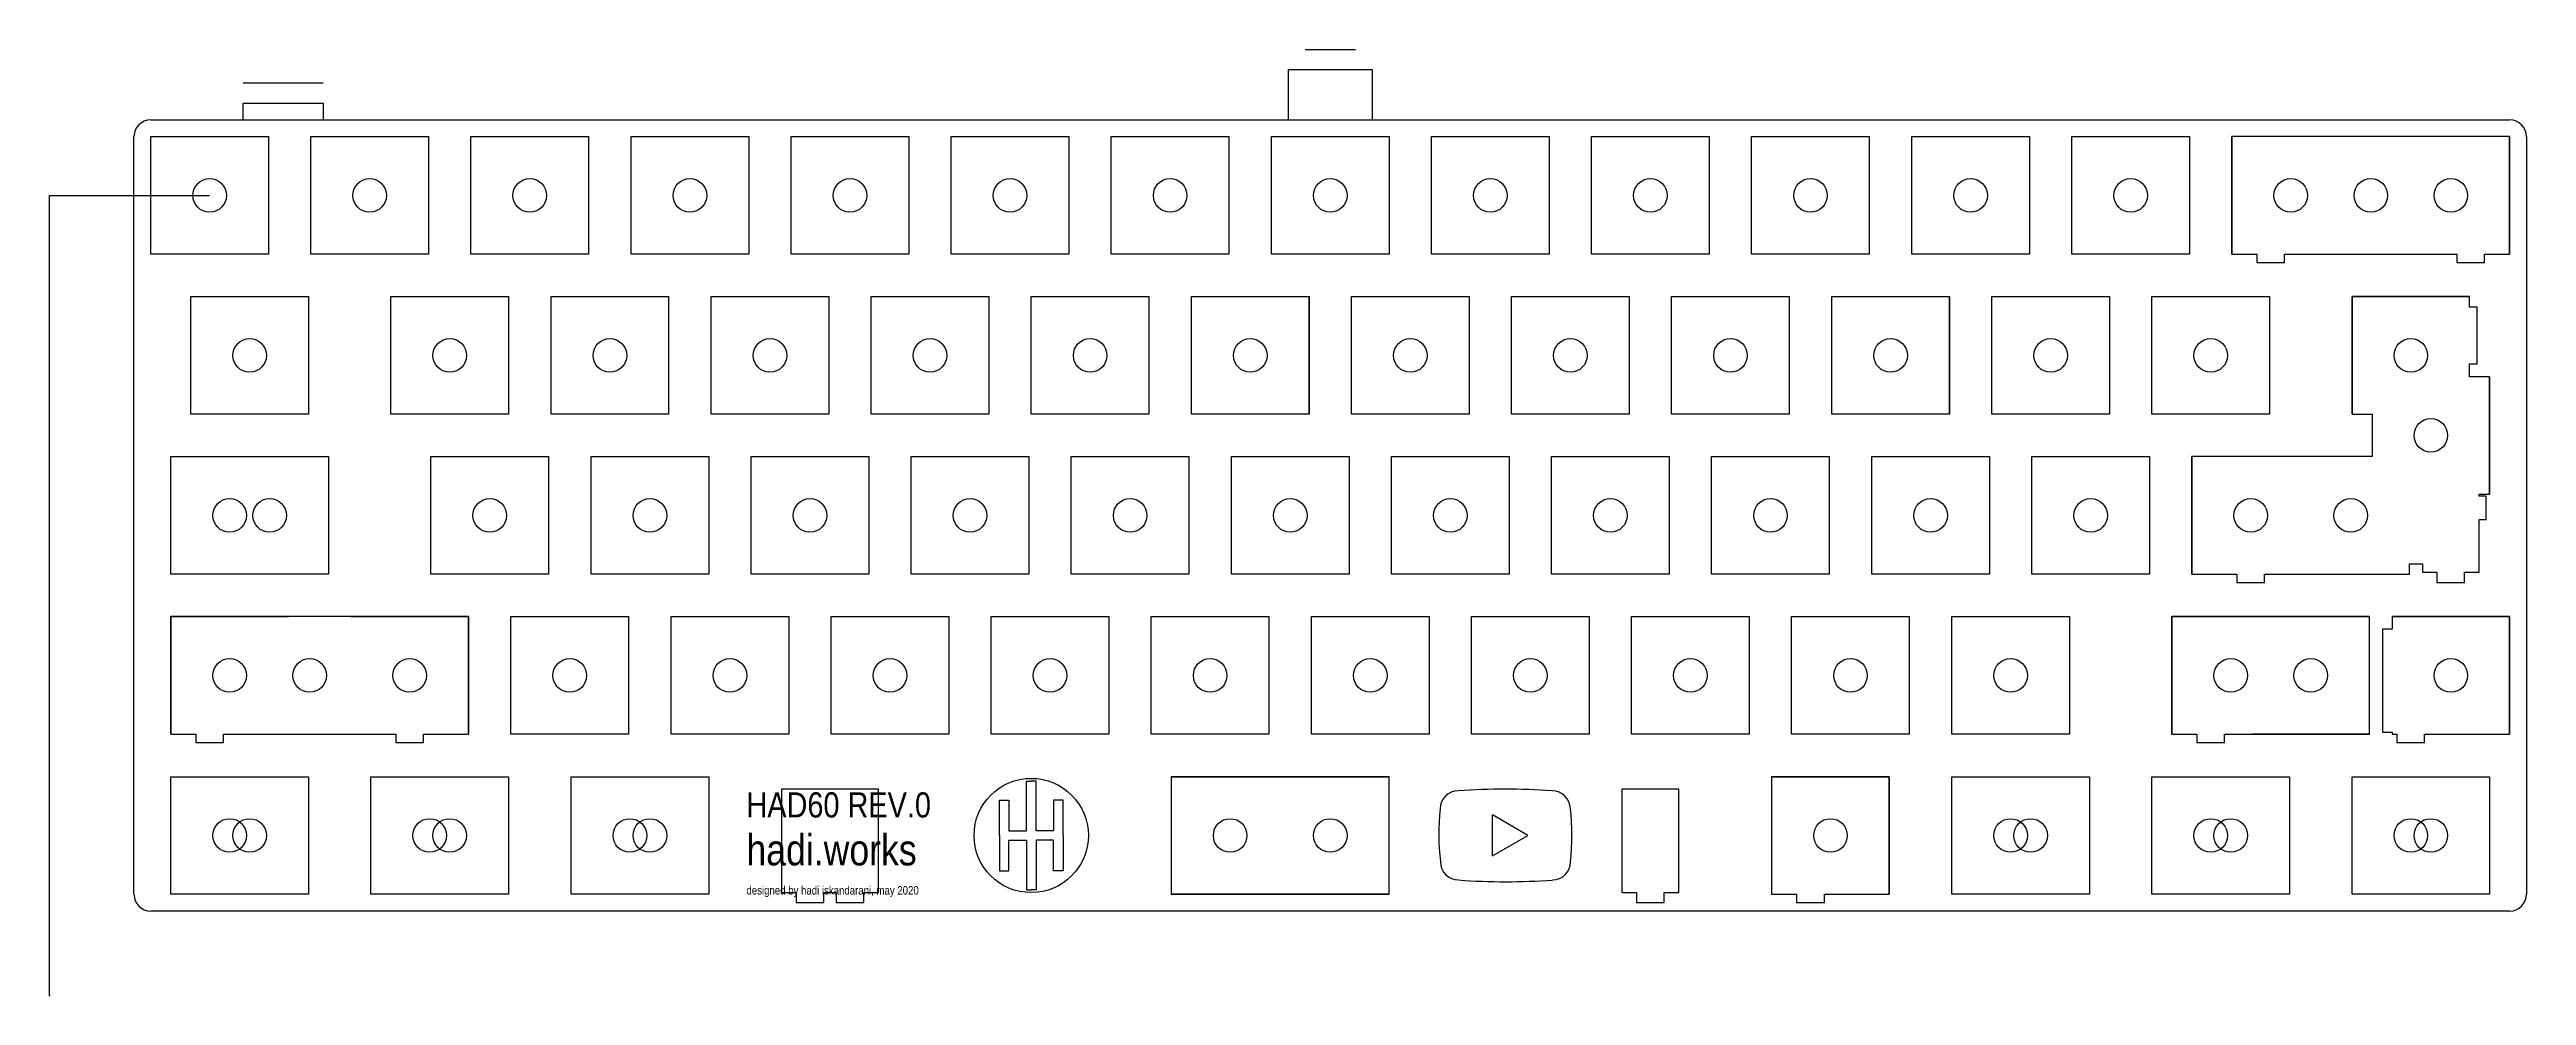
# Model space of a CAD drawing. Extents: x 0 to 295, y 0 to 113.
import ezdxf

# ---------------------------------------------------------------- set-up
doc = ezdxf.new("R2010")
doc.units = 0
doc.header["$MEASUREMENT"] = 0

msp = doc.modelspace()

# ---------------------------------------------------------------- linework, layer by layer
at = {"linetype": 'Continuous'}
for p, q in [((149.4, 112.62), (155.4, 112.62)), ((147.4, 110.25), (147.4, 104.25)), ((147.4, 110.25), (157.4, 110.25)), ((157.4, 110.25), (157.4, 104.25)), ((23.05, 108.65), (32.55, 108.65)), ((23.05, 104.25), (23.05, 106.25)), ((23.05, 106.25), (32.55, 106.25)), ((32.55, 106.25), (32.55, 104.25)), ((12.05, 104.25), (292.75, 104.25)), ((10.05, 95.25), (10.05, 102.25)), ((294.75, 102.25), (294.75, 12.05)), ((0, 0), (0, 95.25)), ((0, 95.25), (19.05, 95.25)), ((10.05, 12.05), (10.05, 95.25)), ((116.25, 19.62), (116.25, 25.52)), ((116.25, 25.52), (116.82, 25.52)), ((117.39, 25.52), (116.82, 25.52)), ((117.39, 19.62), (117.39, 25.52)), ((113.03, 23.26), (114.16, 23.26)), ((113.03, 19.05), (113.03, 23.26)), ((114.16, 23.26), (114.16, 19.62)), ((120.62, 23.26), (119.48, 23.26)), ((119.48, 23.26), (119.48, 19.62)), ((120.62, 19.05), (120.62, 23.26)), ((171.71, 16.61), (171.71, 21.49)), ((175.93, 19.05), (171.71, 21.49)), ((113.03, 19.05), (113.03, 14.84)), ((114.16, 19.62), (116.25, 19.62)), ((114.16, 14.84), (114.16, 18.48)), ((114.16, 18.48), (116.25, 18.48)), ((116.25, 18.48), (116.25, 12.58)), ((119.48, 19.62), (117.39, 19.62)), ((119.48, 18.48), (117.39, 18.48)), ((117.39, 18.48), (117.39, 12.58)), ((119.48, 14.84), (119.48, 18.48)), ((120.62, 19.05), (120.62, 14.84)), ((171.71, 16.61), (175.93, 19.05)), ((113.03, 14.84), (114.16, 14.84)), ((120.62, 14.84), (119.48, 14.84)), ((116.25, 12.58), (116.82, 12.58)), ((117.39, 12.58), (116.82, 12.58)), ((292.75, 10.05), (12.05, 10.05))]:
    msp.add_line(p, q, dxfattribs=at)
at = {"color": 0}
for p, q in [((12.05, 102.25), (26.05, 102.25)), ((12.05, 88.25), (12.05, 102.25)), ((26.05, 102.25), (26.05, 88.25)), ((31.1, 102.25), (45.1, 102.25)), ((31.1, 88.25), (31.1, 102.25)), ((31.1, 102.25), (45.1, 102.25)), ((31.1, 88.25), (31.1, 102.25)), ((45.1, 102.25), (45.1, 88.25)), ((45.1, 102.25), (45.1, 88.25)), ((50.15, 102.25), (64.15, 102.25)), ((50.15, 88.25), (50.15, 102.25)), ((50.15, 102.25), (64.15, 102.25)), ((50.15, 88.25), (50.15, 102.25)), ((64.15, 102.25), (64.15, 88.25)), ((64.15, 102.25), (64.15, 88.25)), ((69.2, 102.25), (83.2, 102.25)), ((69.2, 88.25), (69.2, 102.25)), ((69.2, 102.25), (83.2, 102.25)), ((69.2, 88.25), (69.2, 102.25)), ((83.2, 102.25), (83.2, 88.25)), ((83.2, 102.25), (83.2, 88.25)), ((88.25, 102.25), (102.25, 102.25)), ((88.25, 88.25), (88.25, 102.25)), ((88.25, 102.25), (102.25, 102.25)), ((88.25, 88.25), (88.25, 102.25)), ((102.25, 102.25), (102.25, 88.25)), ((102.25, 102.25), (102.25, 88.25)), ((107.3, 102.25), (121.3, 102.25)), ((107.3, 88.25), (107.3, 102.25)), ((107.3, 102.25), (121.3, 102.25)), ((107.3, 88.25), (107.3, 102.25)), ((121.3, 102.25), (121.3, 88.25)), ((121.3, 102.25), (121.3, 88.25)), ((126.35, 102.25), (140.35, 102.25)), ((126.35, 88.25), (126.35, 102.25)), ((126.35, 102.25), (140.35, 102.25)), ((126.35, 88.25), (126.35, 102.25)), ((140.35, 102.25), (140.35, 88.25)), ((140.35, 102.25), (140.35, 88.25)), ((145.4, 102.25), (159.4, 102.25)), ((145.4, 88.25), (145.4, 102.25)), ((145.4, 102.25), (159.4, 102.25)), ((145.4, 88.25), (145.4, 102.25)), ((159.4, 102.25), (159.4, 88.25)), ((159.4, 102.25), (159.4, 88.25)), ((164.45, 102.25), (178.45, 102.25)), ((164.45, 88.25), (164.45, 102.25)), ((164.45, 102.25), (178.45, 102.25)), ((164.45, 88.25), (164.45, 102.25)), ((178.45, 102.25), (178.45, 88.25)), ((178.45, 102.25), (178.45, 88.25)), ((183.5, 102.25), (197.5, 102.25)), ((183.5, 88.25), (183.5, 102.25)), ((183.5, 102.25), (197.5, 102.25)), ((183.5, 88.25), (183.5, 102.25)), ((197.5, 102.25), (197.5, 88.25)), ((197.5, 102.25), (197.5, 88.25)), ((202.55, 102.25), (216.55, 102.25)), ((202.55, 88.25), (202.55, 102.25)), ((202.55, 102.25), (216.55, 102.25)), ((202.55, 88.25), (202.55, 102.25)), ((216.55, 102.25), (216.55, 88.25)), ((216.55, 102.25), (216.55, 88.25)), ((221.6, 102.25), (235.6, 102.25)), ((221.6, 88.25), (221.6, 102.25)), ((221.6, 102.25), (235.6, 102.25)), ((221.6, 88.25), (221.6, 102.25)), ((235.6, 102.25), (235.6, 88.25)), ((235.6, 102.25), (235.6, 88.25)), ((240.65, 102.25), (254.65, 102.25)), ((240.65, 88.25), (240.65, 102.25)), ((240.65, 102.25), (254.65, 102.25)), ((240.65, 88.25), (240.65, 102.25)), ((254.65, 102.25), (254.65, 88.25)), ((254.65, 102.25), (254.65, 88.25)), ((259.7, 102.25), (259.7, 88.25)), ((292.75, 102.25), (259.7, 102.25)), ((259.7, 88.25), (259.7, 102.25)), ((292.75, 88.25), (292.75, 102.25)), ((292.75, 102.25), (292.75, 88.25)), ((292.75, 102.25), (292.75, 88.25)), ((26.05, 88.25), (12.05, 88.25)), ((45.1, 88.25), (31.1, 88.25)), ((45.1, 88.25), (31.1, 88.25)), ((64.15, 88.25), (50.15, 88.25)), ((64.15, 88.25), (50.15, 88.25)), ((83.2, 88.25), (69.2, 88.25)), ((83.2, 88.25), (69.2, 88.25)), ((102.25, 88.25), (88.25, 88.25)), ((102.25, 88.25), (88.25, 88.25)), ((121.3, 88.25), (107.3, 88.25)), ((121.3, 88.25), (107.3, 88.25)), ((140.35, 88.25), (126.35, 88.25)), ((140.35, 88.25), (126.35, 88.25)), ((159.4, 88.25), (145.4, 88.25)), ((159.4, 88.25), (145.4, 88.25)), ((178.45, 88.25), (164.45, 88.25)), ((178.45, 88.25), (164.45, 88.25)), ((197.5, 88.25), (183.5, 88.25)), ((197.5, 88.25), (183.5, 88.25)), ((216.55, 88.25), (202.55, 88.25)), ((216.55, 88.25), (202.55, 88.25)), ((235.6, 88.25), (221.6, 88.25)), ((235.6, 88.25), (221.6, 88.25)), ((254.65, 88.25), (240.65, 88.25)), ((254.65, 88.25), (240.65, 88.25)), ((259.7, 88.25), (262.67, 88.25)), ((262.67, 88.25), (262.67, 87.28)), ((262.67, 87.28), (265.97, 87.28)), ((265.97, 87.28), (265.97, 88.25)), ((265.97, 88.25), (286.48, 88.25)), ((286.48, 88.25), (286.48, 87.28)), ((286.48, 87.28), (289.77, 87.28)), ((289.77, 87.28), (289.77, 88.25)), ((289.77, 88.25), (292.75, 88.25)), ((16.81, 83.2), (30.81, 83.2)), ((16.81, 69.2), (16.81, 83.2)), ((16.81, 83.2), (30.81, 83.2)), ((16.81, 69.2), (16.81, 83.2)), ((30.81, 83.2), (30.81, 69.2)), ((30.81, 83.2), (30.81, 69.2)), ((40.63, 83.2), (54.62, 83.2)), ((40.63, 69.2), (40.63, 83.2)), ((40.63, 83.2), (54.62, 83.2)), ((40.63, 69.2), (40.63, 83.2)), ((54.62, 83.2), (54.62, 69.2)), ((54.62, 83.2), (54.62, 69.2)), ((59.68, 83.2), (73.67, 83.2)), ((59.68, 69.2), (59.68, 83.2)), ((59.68, 83.2), (73.67, 83.2)), ((59.68, 69.2), (59.68, 83.2)), ((73.67, 83.2), (73.67, 69.2)), ((73.67, 83.2), (73.67, 69.2)), ((78.73, 83.2), (92.72, 83.2)), ((78.73, 69.2), (78.73, 83.2)), ((78.73, 83.2), (92.72, 83.2)), ((78.73, 69.2), (78.73, 83.2)), ((92.72, 83.2), (92.72, 69.2)), ((92.72, 83.2), (92.72, 69.2)), ((97.78, 83.2), (111.77, 83.2)), ((97.78, 69.2), (97.78, 83.2)), ((97.78, 83.2), (111.77, 83.2)), ((97.78, 69.2), (97.78, 83.2)), ((111.77, 83.2), (111.77, 69.2)), ((111.77, 83.2), (111.77, 69.2)), ((116.83, 83.2), (130.82, 83.2)), ((116.83, 69.2), (116.83, 83.2)), ((116.83, 83.2), (130.83, 83.2)), ((116.83, 69.2), (116.83, 83.2)), ((130.82, 83.2), (130.82, 69.2)), ((130.83, 83.2), (130.83, 69.2)), ((135.88, 83.2), (149.87, 83.2)), ((135.88, 69.2), (135.88, 83.2)), ((135.88, 83.2), (149.88, 83.2)), ((135.88, 69.2), (135.88, 83.2)), ((149.87, 83.2), (149.87, 69.2)), ((149.88, 83.2), (149.88, 69.2)), ((154.93, 83.2), (168.92, 83.2)), ((154.93, 69.2), (154.93, 83.2)), ((154.93, 83.2), (168.93, 83.2)), ((154.93, 69.2), (154.93, 83.2)), ((168.92, 83.2), (168.92, 69.2)), ((168.93, 83.2), (168.93, 69.2)), ((173.98, 83.2), (187.97, 83.2)), ((173.98, 69.2), (173.98, 83.2)), ((173.98, 83.2), (187.98, 83.2)), ((173.98, 69.2), (173.98, 83.2)), ((187.97, 83.2), (187.97, 69.2)), ((187.98, 83.2), (187.98, 69.2)), ((193.03, 83.2), (207.02, 83.2)), ((193.03, 69.2), (193.03, 83.2)), ((193.03, 83.2), (207.03, 83.2)), ((193.03, 69.2), (193.03, 83.2)), ((207.02, 83.2), (207.02, 69.2)), ((207.03, 83.2), (207.03, 69.2)), ((212.08, 83.2), (226.07, 83.2)), ((212.08, 69.2), (212.08, 83.2)), ((212.08, 83.2), (226.08, 83.2)), ((212.08, 69.2), (212.08, 83.2)), ((226.07, 83.2), (226.07, 69.2)), ((226.08, 83.2), (226.08, 69.2)), ((231.13, 83.2), (245.12, 83.2)), ((231.13, 69.2), (231.13, 83.2)), ((231.13, 83.2), (245.13, 83.2)), ((231.13, 69.2), (231.13, 83.2)), ((245.12, 83.2), (245.12, 69.2)), ((245.13, 83.2), (245.13, 69.2)), ((250.18, 83.2), (264.17, 83.2)), ((250.18, 69.2), (250.18, 83.2)), ((250.18, 83.2), (264.18, 83.2)), ((250.18, 69.2), (250.18, 83.2)), ((264.17, 83.2), (264.17, 69.2)), ((264.18, 83.2), (264.18, 69.2)), ((273.99, 83.2), (273.99, 69.2)), ((287.99, 83.2), (273.99, 83.2)), ((273.99, 83.2), (287.99, 83.2)), ((273.99, 69.2), (273.99, 83.2)), ((287.99, 81.95), (287.99, 83.2)), ((288.9, 81.95), (287.99, 81.95)), ((288.9, 75.2), (288.9, 81.95)), ((287.99, 73.67), (287.99, 75.2)), ((287.99, 75.2), (288.9, 75.2)), ((290.37, 73.67), (287.99, 73.67)), ((290.37, 59.68), (290.37, 73.67)), ((290.37, 73.67), (290.37, 59.68)), ((30.81, 69.2), (16.81, 69.2)), ((30.81, 69.2), (16.81, 69.2)), ((54.62, 69.2), (40.63, 69.2)), ((54.62, 69.2), (40.63, 69.2)), ((73.67, 69.2), (59.68, 69.2)), ((73.67, 69.2), (59.68, 69.2)), ((92.72, 69.2), (78.73, 69.2)), ((92.72, 69.2), (78.73, 69.2)), ((111.77, 69.2), (97.78, 69.2)), ((111.77, 69.2), (97.78, 69.2)), ((130.82, 69.2), (116.83, 69.2)), ((130.83, 69.2), (116.83, 69.2)), ((149.87, 69.2), (135.88, 69.2)), ((149.88, 69.2), (135.88, 69.2)), ((168.92, 69.2), (154.93, 69.2)), ((168.93, 69.2), (154.93, 69.2)), ((187.97, 69.2), (173.98, 69.2)), ((187.98, 69.2), (173.98, 69.2)), ((207.02, 69.2), (193.03, 69.2)), ((207.03, 69.2), (193.03, 69.2)), ((226.07, 69.2), (212.08, 69.2)), ((226.08, 69.2), (212.08, 69.2)), ((245.12, 69.2), (231.13, 69.2)), ((245.13, 69.2), (231.13, 69.2)), ((264.17, 69.2), (250.18, 69.2)), ((264.18, 69.2), (250.18, 69.2)), ((273.99, 69.2), (276.37, 69.2)), ((276.37, 69.2), (276.37, 64.15)), ((14.43, 64.15), (33.19, 64.15)), ((14.43, 50.15), (14.43, 64.15)), ((14.43, 64.15), (28.43, 64.15)), ((14.43, 50.15), (14.43, 64.15)), ((19.19, 64.15), (33.19, 64.15)), ((33.19, 64.15), (33.19, 50.15)), ((33.19, 64.15), (33.19, 50.15)), ((45.39, 64.15), (59.39, 64.15)), ((45.39, 50.15), (45.39, 64.15)), ((45.39, 64.15), (59.39, 64.15)), ((45.39, 50.15), (45.39, 64.15)), ((59.39, 64.15), (59.39, 50.15)), ((59.39, 64.15), (59.39, 50.15)), ((64.44, 64.15), (78.44, 64.15)), ((64.44, 50.15), (64.44, 64.15)), ((64.44, 64.15), (78.44, 64.15)), ((64.44, 50.15), (64.44, 64.15)), ((78.44, 64.15), (78.44, 50.15)), ((78.44, 64.15), (78.44, 50.15)), ((83.49, 64.15), (97.49, 64.15)), ((83.49, 50.15), (83.49, 64.15)), ((83.49, 64.15), (97.49, 64.15)), ((83.49, 50.15), (83.49, 64.15)), ((97.49, 64.15), (97.49, 50.15)), ((97.49, 64.15), (97.49, 50.15)), ((102.54, 64.15), (116.54, 64.15)), ((102.54, 50.15), (102.54, 64.15)), ((102.54, 64.15), (116.54, 64.15)), ((102.54, 50.15), (102.54, 64.15)), ((116.54, 64.15), (116.54, 50.15)), ((116.54, 64.15), (116.54, 50.15)), ((121.59, 64.15), (135.59, 64.15)), ((121.59, 50.15), (121.59, 64.15)), ((121.59, 64.15), (135.59, 64.15)), ((121.59, 50.15), (121.59, 64.15)), ((135.59, 64.15), (135.59, 50.15)), ((135.59, 64.15), (135.59, 50.15)), ((140.64, 64.15), (154.64, 64.15)), ((140.64, 50.15), (140.64, 64.15)), ((140.64, 64.15), (154.64, 64.15)), ((140.64, 50.15), (140.64, 64.15)), ((154.64, 64.15), (154.64, 50.15)), ((154.64, 64.15), (154.64, 50.15)), ((159.69, 64.15), (173.69, 64.15)), ((159.69, 50.15), (159.69, 64.15)), ((159.69, 64.15), (173.69, 64.15)), ((159.69, 50.15), (159.69, 64.15)), ((173.69, 64.15), (173.69, 50.15)), ((173.69, 64.15), (173.69, 50.15)), ((178.74, 64.15), (192.74, 64.15)), ((178.74, 50.15), (178.74, 64.15)), ((178.74, 64.15), (192.74, 64.15)), ((178.74, 50.15), (178.74, 64.15)), ((192.74, 64.15), (192.74, 50.15)), ((192.74, 64.15), (192.74, 50.15)), ((197.79, 64.15), (211.79, 64.15)), ((197.79, 50.15), (197.79, 64.15)), ((197.79, 64.15), (211.79, 64.15)), ((197.79, 50.15), (197.79, 64.15)), ((211.79, 64.15), (211.79, 50.15)), ((211.79, 64.15), (211.79, 50.15)), ((216.84, 64.15), (230.84, 64.15)), ((216.84, 50.15), (216.84, 64.15)), ((216.84, 64.15), (230.84, 64.15)), ((216.84, 50.15), (216.84, 64.15)), ((230.84, 64.15), (230.84, 50.15)), ((230.84, 64.15), (230.84, 50.15)), ((235.89, 64.15), (249.89, 64.15)), ((235.89, 50.15), (235.89, 64.15)), ((235.89, 64.15), (249.89, 64.15)), ((235.89, 50.15), (235.89, 64.15)), ((249.89, 64.15), (249.89, 50.15)), ((249.89, 64.15), (249.89, 50.15)), ((276.37, 64.15), (254.94, 64.15)), ((254.94, 64.15), (254.94, 50.15)), ((254.94, 50.15), (254.94, 64.15)), ((289.12, 59.45), (289.12, 59.68)), ((289.12, 59.68), (290.37, 59.68)), ((289.94, 59.45), (289.12, 59.45)), ((289.94, 56.65), (289.94, 59.45)), ((289.12, 50.38), (289.12, 56.65)), ((289.12, 56.65), (289.94, 56.65)), ((33.19, 50.15), (14.43, 50.15)), ((28.43, 50.15), (14.43, 50.15)), ((33.19, 50.15), (19.19, 50.15)), ((59.39, 50.15), (45.39, 50.15)), ((59.39, 50.15), (45.39, 50.15)), ((78.44, 50.15), (64.44, 50.15)), ((78.44, 50.15), (64.44, 50.15)), ((97.49, 50.15), (83.49, 50.15)), ((97.49, 50.15), (83.49, 50.15)), ((116.54, 50.15), (102.54, 50.15)), ((116.54, 50.15), (102.54, 50.15)), ((135.59, 50.15), (121.59, 50.15)), ((135.59, 50.15), (121.59, 50.15)), ((154.64, 50.15), (140.64, 50.15)), ((154.64, 50.15), (140.64, 50.15)), ((173.69, 50.15), (159.69, 50.15)), ((173.69, 50.15), (159.69, 50.15)), ((192.74, 50.15), (178.74, 50.15)), ((192.74, 50.15), (178.74, 50.15)), ((211.79, 50.15), (197.79, 50.15)), ((211.79, 50.15), (197.79, 50.15)), ((230.84, 50.15), (216.84, 50.15)), ((230.84, 50.15), (216.84, 50.15)), ((249.89, 50.15), (235.89, 50.15)), ((249.89, 50.15), (235.89, 50.15)), ((254.94, 50.15), (260.29, 50.15)), ((260.29, 50.15), (260.29, 49.18)), ((263.59, 49.18), (263.59, 50.15)), ((263.59, 50.15), (280.84, 50.15)), ((280.84, 50.15), (280.84, 51.4)), ((280.84, 51.4), (282.37, 51.4)), ((282.37, 51.4), (282.37, 50.38)), ((282.37, 50.38), (284.09, 50.38)), ((284.09, 50.38), (284.09, 49.18)), ((287.39, 49.18), (287.39, 50.38)), ((287.39, 50.38), (289.12, 50.38)), ((260.29, 49.18), (263.59, 49.18)), ((284.09, 49.18), (287.39, 49.18)), ((14.43, 45.1), (14.43, 31.1)), ((49.86, 45.1), (14.43, 45.1)), ((14.43, 45.1), (28.43, 45.1)), ((14.43, 31.1), (14.43, 45.1)), ((35.86, 45.1), (49.86, 45.1)), ((49.86, 31.1), (49.86, 45.1)), ((49.86, 45.1), (49.86, 31.1)), ((54.91, 45.1), (68.91, 45.1)), ((54.91, 31.1), (54.91, 45.1)), ((54.91, 45.1), (68.91, 45.1)), ((54.91, 31.1), (54.91, 45.1)), ((68.91, 45.1), (68.91, 31.1)), ((68.91, 45.1), (68.91, 31.1)), ((73.96, 45.1), (87.96, 45.1)), ((73.96, 31.1), (73.96, 45.1)), ((73.96, 45.1), (87.96, 45.1)), ((73.96, 31.1), (73.96, 45.1)), ((87.96, 45.1), (87.96, 31.1)), ((87.96, 45.1), (87.96, 31.1)), ((93.01, 45.1), (107.01, 45.1)), ((93.01, 31.1), (93.01, 45.1)), ((93.01, 45.1), (107.01, 45.1)), ((93.01, 31.1), (93.01, 45.1)), ((107.01, 45.1), (107.01, 31.1)), ((107.01, 45.1), (107.01, 31.1)), ((112.06, 45.1), (126.06, 45.1)), ((112.06, 31.1), (112.06, 45.1)), ((112.06, 45.1), (126.06, 45.1)), ((112.06, 31.1), (112.06, 45.1)), ((126.06, 45.1), (126.06, 31.1)), ((126.06, 45.1), (126.06, 31.1)), ((131.11, 45.1), (145.11, 45.1)), ((131.11, 31.1), (131.11, 45.1)), ((131.11, 45.1), (145.11, 45.1)), ((131.11, 31.1), (131.11, 45.1)), ((145.11, 45.1), (145.11, 31.1)), ((145.11, 45.1), (145.11, 31.1)), ((150.16, 45.1), (164.16, 45.1)), ((150.16, 31.1), (150.16, 45.1)), ((150.16, 45.1), (164.16, 45.1)), ((150.16, 31.1), (150.16, 45.1)), ((164.16, 45.1), (164.16, 31.1)), ((164.16, 45.1), (164.16, 31.1)), ((169.21, 45.1), (183.21, 45.1)), ((169.21, 31.1), (169.21, 45.1)), ((169.21, 45.1), (183.21, 45.1)), ((169.21, 31.1), (169.21, 45.1)), ((183.21, 45.1), (183.21, 31.1)), ((183.21, 45.1), (183.21, 31.1)), ((188.26, 45.1), (202.26, 45.1)), ((188.26, 31.1), (188.26, 45.1)), ((188.26, 45.1), (202.26, 45.1)), ((188.26, 31.1), (188.26, 45.1)), ((202.26, 45.1), (202.26, 31.1)), ((202.26, 45.1), (202.26, 31.1)), ((207.31, 45.1), (221.31, 45.1)), ((207.31, 31.1), (207.31, 45.1)), ((207.31, 45.1), (221.31, 45.1)), ((207.31, 31.1), (207.31, 45.1)), ((221.31, 45.1), (221.31, 31.1)), ((221.31, 45.1), (221.31, 31.1)), ((226.36, 45.1), (240.36, 45.1)), ((226.36, 31.1), (226.36, 45.1)), ((226.36, 45.1), (240.36, 45.1)), ((226.36, 31.1), (226.36, 45.1)), ((240.36, 45.1), (240.36, 31.1)), ((240.36, 45.1), (240.36, 31.1)), ((252.56, 45.1), (252.56, 31.1)), ((276.08, 45.1), (252.56, 45.1)), ((252.56, 45.1), (266.56, 45.1)), ((252.56, 31.1), (252.56, 45.1)), ((262.08, 45.1), (276.08, 45.1)), ((276.08, 40.4), (276.08, 45.1)), ((292.75, 45.1), (278.75, 45.1)), ((278.75, 45.1), (278.75, 43.63)), ((278.75, 45.1), (292.75, 45.1)), ((292.75, 31.1), (292.75, 45.1)), ((292.75, 45.1), (292.75, 31.1)), ((278.75, 43.63), (277.61, 43.63)), ((277.61, 43.63), (277.61, 40.4)), ((276.08, 31.1), (276.08, 40.4)), ((277.61, 40.4), (277.61, 31.33)), ((14.43, 31.1), (17.41, 31.1)), ((17.41, 31.1), (17.41, 30.13)), ((17.41, 30.13), (20.71, 30.13)), ((20.71, 30.13), (20.71, 31.1)), ((20.71, 31.1), (41.21, 31.1)), ((41.21, 31.1), (41.21, 30.13)), ((41.21, 30.13), (44.51, 30.13)), ((44.51, 30.13), (44.51, 31.1)), ((44.51, 31.1), (49.86, 31.1)), ((68.91, 31.1), (54.91, 31.1)), ((68.91, 31.1), (54.91, 31.1)), ((87.96, 31.1), (73.96, 31.1)), ((87.96, 31.1), (73.96, 31.1)), ((107.01, 31.1), (93.01, 31.1)), ((107.01, 31.1), (93.01, 31.1)), ((126.06, 31.1), (112.06, 31.1)), ((126.06, 31.1), (112.06, 31.1)), ((145.11, 31.1), (131.11, 31.1)), ((145.11, 31.1), (131.11, 31.1)), ((164.16, 31.1), (150.16, 31.1)), ((164.16, 31.1), (150.16, 31.1)), ((183.21, 31.1), (169.21, 31.1)), ((183.21, 31.1), (169.21, 31.1)), ((202.26, 31.1), (188.26, 31.1)), ((202.26, 31.1), (188.26, 31.1)), ((221.31, 31.1), (207.31, 31.1)), ((221.31, 31.1), (207.31, 31.1)), ((240.36, 31.1), (226.36, 31.1)), ((240.36, 31.1), (226.36, 31.1)), ((252.56, 31.1), (255.53, 31.1)), ((255.53, 31.1), (255.53, 30.13)), ((255.53, 30.13), (258.83, 30.13)), ((258.83, 30.13), (258.83, 31.1)), ((258.83, 31.1), (276.08, 31.1)), ((276.08, 31.1), (262.08, 31.1)), ((277.61, 31.33), (278.75, 31.33)), ((278.75, 31.33), (278.75, 31.1)), ((278.75, 31.1), (279.33, 31.1)), ((279.33, 31.1), (279.33, 30.13)), ((279.33, 30.13), (282.63, 30.13)), ((282.63, 30.13), (282.63, 31.1)), ((282.63, 31.1), (292.75, 31.1)), ((14.43, 26.05), (30.81, 26.05)), ((14.43, 12.05), (14.43, 26.05)), ((14.43, 26.05), (28.43, 26.05)), ((14.43, 12.05), (14.43, 26.05)), ((16.81, 26.05), (30.81, 26.05)), ((30.81, 26.05), (30.81, 12.05)), ((30.81, 26.05), (30.81, 12.05)), ((38.24, 26.05), (54.62, 26.05)), ((38.24, 12.05), (38.24, 26.05)), ((38.24, 26.05), (52.24, 26.05)), ((38.24, 12.05), (38.24, 26.05)), ((40.63, 26.05), (54.62, 26.05)), ((54.62, 26.05), (54.62, 12.05)), ((54.62, 26.05), (54.62, 12.05)), ((62.06, 26.05), (78.44, 26.05)), ((62.06, 12.05), (62.06, 26.05)), ((62.06, 26.05), (76.06, 26.05)), ((62.06, 12.05), (62.06, 26.05)), ((64.44, 26.05), (78.44, 26.05)), ((78.44, 26.05), (78.44, 12.05)), ((78.44, 26.05), (78.44, 12.05)), ((98.63, 24.58), (87.12, 24.58)), ((87.12, 24.58), (87.12, 21.35)), ((98.63, 16.75), (98.63, 24.58)), ((133.49, 26.05), (133.49, 16.75)), ((159.4, 26.05), (133.49, 26.05)), ((133.49, 26.05), (147.49, 26.05)), ((145.4, 26.05), (159.4, 26.05)), ((159.4, 16.75), (159.4, 26.05)), ((193.87, 24.58), (187.12, 24.58)), ((187.12, 24.58), (187.12, 16.75)), ((193.87, 16.75), (193.87, 24.58)), ((218.93, 26.05), (204.93, 26.05)), ((204.93, 26.05), (204.93, 16.75)), ((204.93, 26.05), (218.93, 26.05)), ((218.93, 12.05), (218.93, 26.05)), ((218.93, 26.05), (218.93, 12.05)), ((226.36, 26.05), (242.74, 26.05)), ((226.36, 12.05), (226.36, 26.05)), ((226.36, 26.05), (240.36, 26.05)), ((226.36, 12.05), (226.36, 26.05)), ((228.74, 26.05), (242.74, 26.05)), ((242.74, 26.05), (242.74, 12.05)), ((242.74, 26.05), (242.74, 12.05)), ((250.18, 26.05), (266.56, 26.05)), ((250.18, 12.05), (250.18, 26.05)), ((250.18, 26.05), (264.18, 26.05)), ((250.18, 12.05), (250.18, 26.05)), ((252.56, 26.05), (266.56, 26.05)), ((266.56, 26.05), (266.56, 12.05)), ((266.56, 26.05), (266.56, 12.05)), ((273.99, 26.05), (290.37, 26.05)), ((273.99, 12.05), (273.99, 26.05)), ((273.99, 26.05), (287.99, 26.05)), ((273.99, 12.05), (273.99, 26.05)), ((276.37, 26.05), (290.37, 26.05)), ((290.37, 26.05), (290.37, 12.05)), ((290.37, 26.05), (290.37, 12.05)), ((87.12, 21.35), (87.12, 12.28)), ((98.63, 12.28), (98.63, 16.75)), ((133.49, 16.75), (133.49, 12.05)), ((159.4, 12.05), (159.4, 16.75)), ((187.12, 16.75), (187.12, 12.28)), ((193.87, 12.28), (193.87, 16.75)), ((204.93, 16.75), (204.93, 12.05)), ((30.81, 12.05), (14.43, 12.05)), ((28.43, 12.05), (14.43, 12.05)), ((30.81, 12.05), (16.81, 12.05)), ((54.62, 12.05), (38.24, 12.05)), ((52.24, 12.05), (38.24, 12.05)), ((54.62, 12.05), (40.63, 12.05)), ((78.44, 12.05), (62.06, 12.05)), ((76.06, 12.05), (62.06, 12.05)), ((78.44, 12.05), (64.44, 12.05)), ((87.12, 12.28), (88.84, 12.28)), ((88.84, 12.28), (88.84, 11.08)), ((92.14, 11.08), (92.14, 12.28)), ((92.14, 12.28), (93.6, 12.28)), ((93.6, 12.28), (93.6, 11.08)), ((96.9, 11.08), (96.9, 12.28)), ((96.9, 12.28), (98.63, 12.28)), ((133.49, 12.05), (159.4, 12.05)), ((147.49, 12.05), (133.49, 12.05)), ((159.4, 12.05), (145.4, 12.05)), ((187.12, 12.28), (188.84, 12.28)), ((188.84, 12.28), (188.84, 11.08)), ((192.14, 11.08), (192.14, 12.28)), ((192.14, 12.28), (193.87, 12.28)), ((204.93, 12.05), (207.9, 12.05)), ((207.9, 12.05), (207.9, 11.08)), ((211.2, 11.08), (211.2, 12.05)), ((211.2, 12.05), (218.93, 12.05)), ((242.74, 12.05), (226.36, 12.05)), ((240.36, 12.05), (226.36, 12.05)), ((242.74, 12.05), (228.74, 12.05)), ((266.56, 12.05), (250.18, 12.05)), ((264.18, 12.05), (250.18, 12.05)), ((266.56, 12.05), (252.56, 12.05)), ((290.37, 12.05), (273.99, 12.05)), ((287.99, 12.05), (273.99, 12.05)), ((290.37, 12.05), (276.37, 12.05)), ((88.84, 11.08), (92.14, 11.08)), ((93.6, 11.08), (96.9, 11.08)), ((188.84, 11.08), (192.14, 11.08)), ((207.9, 11.08), (211.2, 11.08))]:
    msp.add_line(p, q, dxfattribs=at)
at = {"linetype": 'Continuous'}
for centre, radius in [((19.05, 95.25), 2), ((38.1, 95.25), 2), ((57.15, 95.25), 2), ((76.2, 95.25), 2), ((95.25, 95.25), 2), ((114.3, 95.25), 2), ((133.35, 95.25), 2), ((152.4, 95.25), 2), ((171.45, 95.25), 2), ((190.5, 95.25), 2), ((209.55, 95.25), 2), ((228.6, 95.25), 2), ((247.65, 95.25), 2), ((266.7, 95.25), 2), ((276.23, 95.25), 2), ((285.75, 95.25), 2), ((23.81, 76.2), 2), ((47.63, 76.2), 2), ((66.68, 76.2), 2), ((85.73, 76.2), 2), ((104.78, 76.2), 2), ((123.83, 76.2), 2), ((142.88, 76.2), 2), ((161.93, 76.2), 2), ((180.98, 76.2), 2), ((200.03, 76.2), 2), ((219.08, 76.2), 2), ((238.13, 76.2), 2), ((257.18, 76.2), 2), ((280.99, 76.2), 2), ((283.37, 66.68), 2), ((21.43, 57.15), 2), ((26.19, 57.15), 2), ((52.39, 57.15), 2), ((71.44, 57.15), 2), ((90.49, 57.15), 2), ((109.54, 57.15), 2), ((128.59, 57.15), 2), ((147.64, 57.15), 2), ((166.69, 57.15), 2), ((185.74, 57.15), 2), ((204.79, 57.15), 2), ((223.84, 57.15), 2), ((242.89, 57.15), 2), ((261.94, 57.15), 2), ((273.84, 57.15), 2), ((21.43, 38.1), 2), ((30.96, 38.1), 2), ((42.86, 38.1), 2), ((61.91, 38.1), 2), ((80.96, 38.1), 2), ((100.01, 38.1), 2), ((119.06, 38.1), 2), ((138.11, 38.1), 2), ((157.16, 38.1), 2), ((176.21, 38.1), 2), ((195.26, 38.1), 2), ((214.31, 38.1), 2), ((233.36, 38.1), 2), ((259.56, 38.1), 2), ((269.08, 38.1), 2), ((285.75, 38.1), 2), ((116.82, 19.05), 6.8), ((21.43, 19.05), 2), ((23.81, 19.05), 2), ((45.24, 19.05), 2), ((47.62, 19.05), 2), ((69.06, 19.05), 2), ((71.44, 19.05), 2), ((140.49, 19.05), 2), ((152.4, 19.05), 2), ((211.93, 19.05), 2), ((233.36, 19.05), 2), ((235.74, 19.05), 2), ((257.18, 19.05), 2), ((259.56, 19.05), 2), ((280.99, 19.05), 2), ((283.37, 19.05), 2)]:
    msp.add_circle(centre, radius, dxfattribs=at)
for centre, radius, start, end in [((12.05, 102.25), 2, 90, 180), ((292.75, 102.25), 2, 0, 90), ((167.62, 22.21), 2.15, 90, 180), ((173.23, -50.26), 74.83, 85.7212, 94.2943), ((178.83, 22.21), 2.15, 0.5538, 90.5538), ((192.44, 19.29), 27.12, 173.8077, 187.1799), ((154.04, 19.05), 27.12, 353.3738, 6.7461), ((167.68, 15.9), 2.15, 179.9736, 269.9736), ((178.84, 15.9), 2.15, 270.5802, 0.5802), ((12.05, 12.05), 2, 180, 270), ((173.31, 88.37), 74.83, 265.6793, 274.2523), ((292.75, 12.05), 2, 270, 0)]:
    msp.add_arc(centre, radius, start, end, dxfattribs=at)
msp.add_point((0, 0), dxfattribs=at)
msp.add_point((0, 0), dxfattribs=at)

# ---------------------------------------------------------------- texts
at = {"linetype": 'Continuous', "insert": (82.93, 24.19), "char_height": 0.2, "attachment_point": 1}
msp.add_mtext_dynamic_manual_height_columns('{\\fRoboto Condensed|b0|i0|c0|p0;\\H15x;HAD60 REV.0\\H1.33333x;\\P\\H0.925x;hadi.works\\Ftxt|c0;\\P\\fRoboto Condensed|b0|i0|c0|p0;\\H0.27027x;designed by hadi iskandarani, may 2020}', width=100.698, gutter_width=1, heights=[0], dxfattribs=at)

doc.saveas('drawing.dxf')
